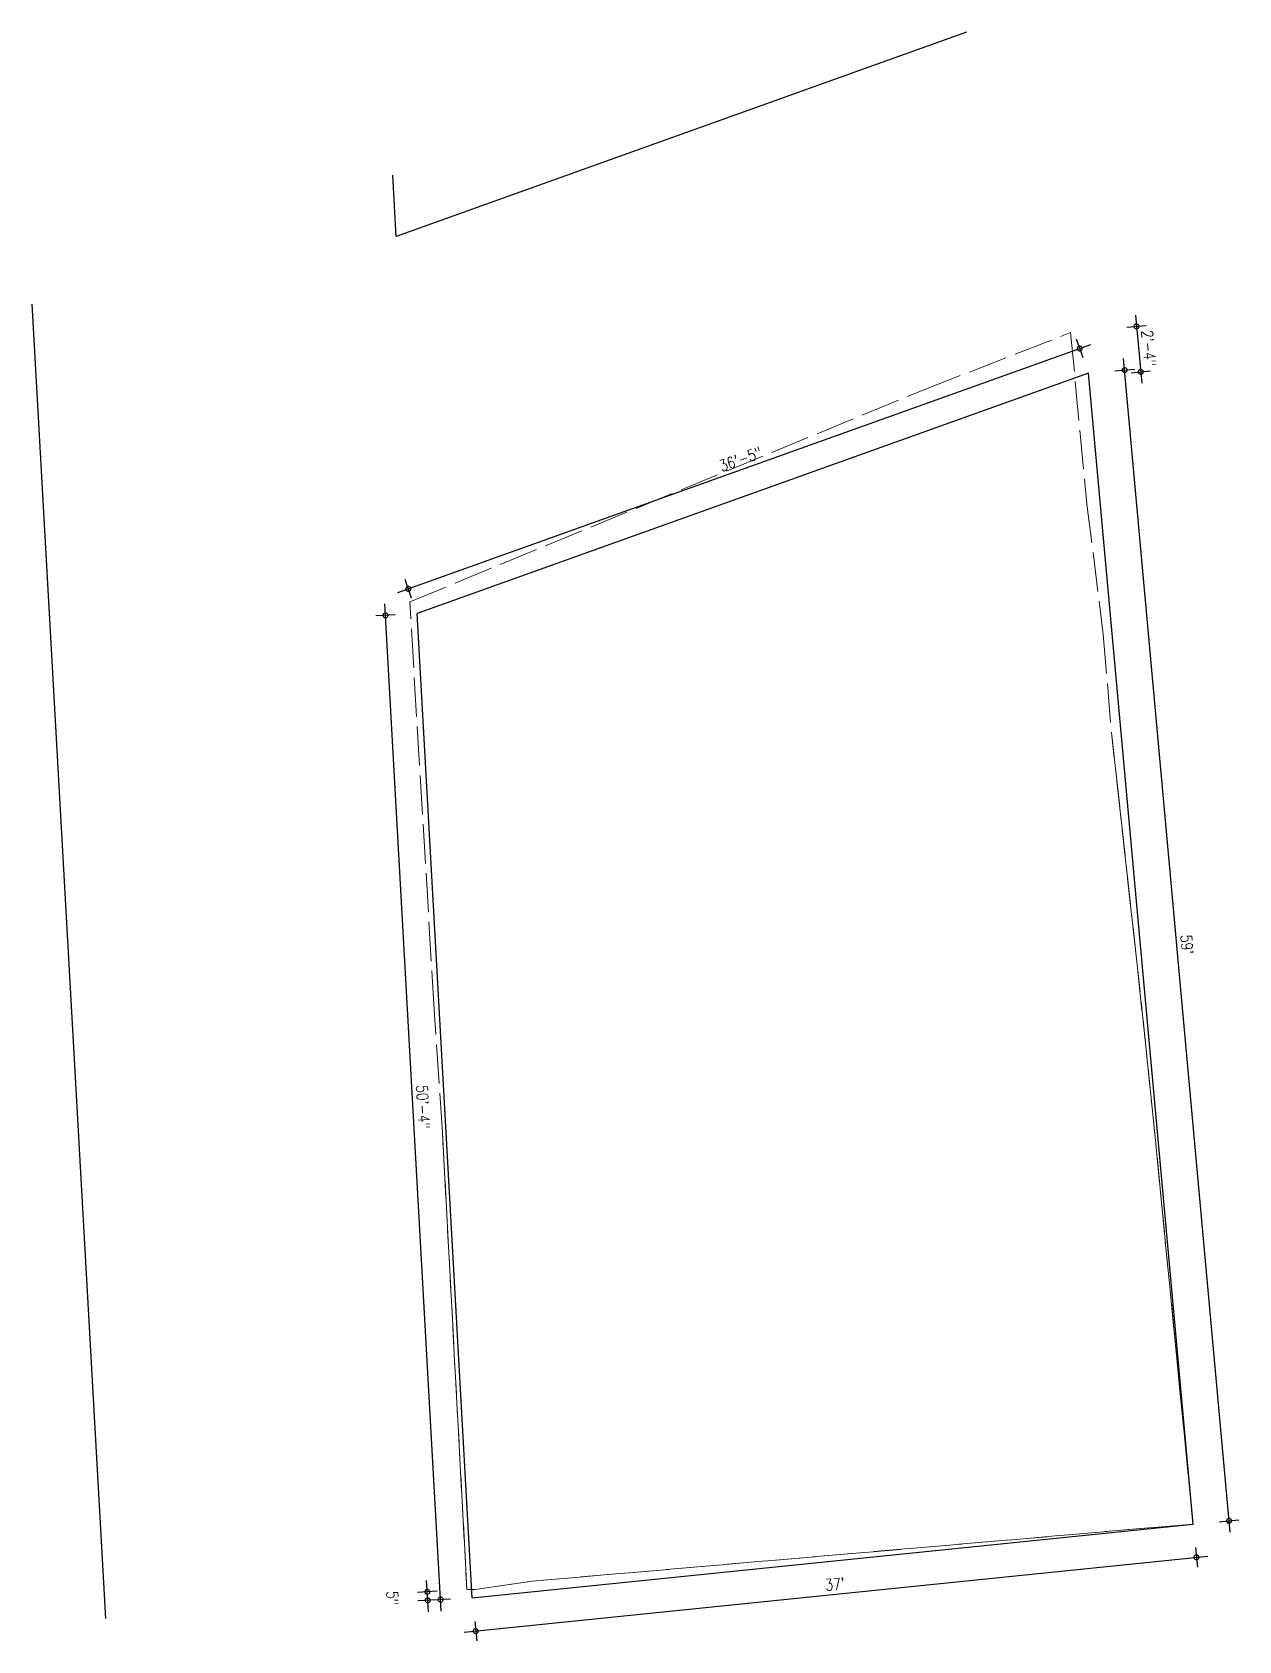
# Model space of a CAD drawing. Header units: inches. Extents: x -9985691 to 3643, y -3270716 to 4788.
# Drawn here: x -4987273 to -4986533, y -3267577 to -3266591 of the extents above; entities that cross this region are included whole.
import ezdxf

# ---------------------------------------------------------------- set-up
doc = ezdxf.new("R2010")
doc.units = ezdxf.units.IN
doc.header["$LTSCALE"] = 2
doc.header["$MEASUREMENT"] = 0
doc.header["$PDMODE"] = 34
doc.linetypes.add('ACAD_ISO02W100', pattern=[15, 12, -3])
doc.layers.get('0').update_dxf_attribs({"linetype": 'CONTINUOUS'})
doc.layers.get('DEFPOINTS').update_dxf_attribs({"color": 141, "linetype": 'CONTINUOUS'})
doc.layers.add('HATCH', color=60, linetype='ACAD_ISO02W100', lineweight=13)
doc.styles.add('ROMANS', font='Romans.shx', dxfattribs={"width": 0.8})
doc.dimstyles.new('8 SCALE', dxfattribs={"dimscale": 0, "dimtxt": 7, "dimasz": 6, "dimexe": 6, "dimexo": 2, "dimgap": 2, "dimtad": 1, "dimdec": 0, "dimzin": 0, "dimdsep": 46, "dimlunit": 4, "dimtxsty": 'ROMANS', "dimblk": 'DOTSMALL', "dimcen": 0, "dimdle": 7, "dimclrd": 8, "dimclre": 8, "dimclrt": 3, "dimadec": 0, "dimazin": 0, "dimtfac": 1, "dimtdec": 0, "dimtofl": 0, "dimtmove": 2, "dimatfit": 3, "dimfxl": 6, "dimfxlon": 1, "dimtolj": 1, "dimtzin": 0, "dimarcsym": 0})

msp = doc.modelspace()

# ---------------------------------------------------------------- blocks, each defined once
blk = doc.blocks.new('_DOTSMALL')
at = {"color": 0, "linetype": 'ByBlock', "const_width": 0.5}
blk.add_lwpolyline([(-0.0625, 0, 1), (0.0625, 0, 1)], format="xyb", close=True, dxfattribs=at)
blk = doc.blocks.new('*D504')
at = {"color": 8, "lineweight": -2, "ltscale": 0.5, "transparency": 16777216}
for p, q in [((-4986624.4, -3266782.43), (-4987049.03, -3266934.39)), ((-4986628.97, -3266790.44), (-4986633.01, -3266779.14)), ((-4987040.42, -3266937.68), (-4987044.46, -3266926.39))]:
    blk.add_line(p, q, dxfattribs=at)
at = {"layer": 'DEFPOINTS', "color": 0, "ltscale": 0.5, "transparency": 16777216}
for p in [(-4986625.56, -3266799.97), (-4987042.44, -3266932.04), (-4987037, -3266947.22)]:
    blk.add_point(p, dxfattribs=at)
at = {"color": 8, "lineweight": -2, "ltscale": 0.5, "transparency": 16777216, "xscale": 6, "yscale": 6, "zscale": 6}
for p, rotation in [((-4986630.99, -3266784.79), 19.69045546202959), ((-4987042.44, -3266932.04), 199.6904554620295)]:
    blk.add_blockref('_DOTSMALL', p, dxfattribs=dict(at, rotation=rotation))
at = {"color": 3, "ltscale": 0.5, "transparency": 16777216, "insert": (-4986838.79, -3266852.61), "char_height": 7, "attachment_point": 5, "rotation": 19.69046, "style": 'ROMANS'}
blk.add_mtext('\\A1;36\'-5"', dxfattribs=at)
blk = doc.blocks.new('*D505')
at = {"color": 8, "lineweight": -2, "ltscale": 0.5, "transparency": 16777216}
for p, q in [((-4987022.3, -3267558.35), (-4987056.84, -3266941.31)), ((-4987050.46, -3266947.97), (-4987062.44, -3266948.64)), ((-4987016.7, -3267551.02), (-4987028.68, -3267551.69))]:
    blk.add_line(p, q, dxfattribs=at)
at = {"layer": 'DEFPOINTS', "color": 0, "ltscale": 0.5, "transparency": 16777216}
for p in [(-4987056.45, -3266948.3), (-4987037, -3266947.22), (-4987003.25, -3267550.27)]:
    blk.add_point(p, dxfattribs=at)
at = {"color": 8, "lineweight": -2, "ltscale": 0.5, "transparency": 16777216, "xscale": 6, "yscale": 6, "zscale": 6}
for p, rotation in [((-4987056.45, -3266948.3), 93.20353663517858), ((-4987022.69, -3267551.36), 273.2035366351786)]:
    blk.add_blockref('_DOTSMALL', p, dxfattribs=dict(at, rotation=rotation))
at = {"color": 3, "ltscale": 0.5, "transparency": 16777216, "insert": (-4987033.41, -3267249.49), "char_height": 7, "attachment_point": 5, "rotation": 273.20354, "style": 'ROMANS'}
blk.add_mtext('\\A1;50\'-4"', dxfattribs=at)
blk = doc.blocks.new('*D506')
at = {"color": 8, "lineweight": -2, "ltscale": 0.5, "transparency": 16777216}
for p, q in [((-4986538.83, -3267510.04), (-4986604.1, -3266791)), ((-4986609.44, -3266798.51), (-4986597.49, -3266797.43)), ((-4986545.44, -3267503.61), (-4986533.49, -3267502.53))]:
    blk.add_line(p, q, dxfattribs=at)
at = {"layer": 'DEFPOINTS', "color": 0, "ltscale": 0.5, "transparency": 16777216}
for p in [(-4986625.56, -3266799.97), (-4986603.47, -3266797.97), (-4986561.56, -3267505.07)]:
    blk.add_point(p, dxfattribs=at)
at = {"color": 8, "lineweight": -2, "ltscale": 0.5, "transparency": 16777216, "xscale": 6, "yscale": 6, "zscale": 6}
for p, rotation in [((-4986603.47, -3266797.97), 95.1863482509822), ((-4986539.47, -3267503.07), 275.1863482509822)]:
    blk.add_blockref('_DOTSMALL', p, dxfattribs=dict(at, rotation=rotation))
at = {"color": 3, "ltscale": 0.5, "transparency": 16777216, "insert": (-4986565.32, -3267149.96), "char_height": 7, "attachment_point": 5, "rotation": 275.18635, "style": 'ROMANS'}
blk.add_mtext("\\A1;59'", dxfattribs=at)
blk = doc.blocks.new('*D507')
at = {"color": 8, "lineweight": -2, "ltscale": 0.5, "transparency": 16777216}
for p, q in [((-4987008.13, -3267571.36), (-4986552.51, -3267524.74)), ((-4986560.08, -3267519.49), (-4986558.86, -3267531.42)), ((-4987001.78, -3267564.68), (-4987000.55, -3267576.62))]:
    blk.add_line(p, q, dxfattribs=at)
at = {"layer": 'DEFPOINTS', "color": 0, "ltscale": 0.5, "transparency": 16777216}
for p in [(-4986561.56, -3267505.07), (-4986559.47, -3267525.46), (-4987003.25, -3267550.27)]:
    blk.add_point(p, dxfattribs=at)
at = {"color": 8, "lineweight": -2, "ltscale": 0.5, "transparency": 16777216, "xscale": 6, "yscale": 6, "zscale": 6}
for p, rotation in [((-4986559.47, -3267525.46), 5.842521315356791), ((-4987001.17, -3267570.65), 185.8425213153568)]:
    blk.add_blockref('_DOTSMALL', p, dxfattribs=dict(at, rotation=rotation))
at = {"color": 3, "ltscale": 0.5, "transparency": 16777216, "insert": (-4986780.95, -3267541.92), "char_height": 7, "attachment_point": 5, "rotation": 5.84252, "style": 'ROMANS'}
blk.add_mtext("\\A1;37'", dxfattribs=at)
blk = doc.blocks.new('*D508')
at = {"color": 8, "lineweight": -2, "ltscale": 0.5, "transparency": 16777216}
for p, q in [((-4987030.15, -3267558.79), (-4987031.22, -3267539.61)), ((-4987024.84, -3267546.27), (-4987036.82, -3267546.94)), ((-4987024.55, -3267551.46), (-4987036.53, -3267552.13))]:
    blk.add_line(p, q, dxfattribs=at)
at = {"layer": 'DEFPOINTS', "color": 0, "ltscale": 0.5, "transparency": 16777216}
for p in [(-4987030.83, -3267546.6), (-4987003.54, -3267545.07), (-4987003.25, -3267550.27)]:
    blk.add_point(p, dxfattribs=at)
at = {"color": 8, "lineweight": -2, "ltscale": 0.5, "transparency": 16777216, "xscale": 6, "yscale": 6, "zscale": 6}
for p, rotation in [((-4987030.83, -3267546.6), 93.20353663942593), ((-4987030.54, -3267551.8), 273.2035366394259)]:
    blk.add_blockref('_DOTSMALL', p, dxfattribs=dict(at, rotation=rotation))
at = {"color": 3, "ltscale": 0.5, "transparency": 16777216, "insert": (-4987052.15, -3267550.4), "char_height": 7, "attachment_point": 5, "rotation": 273.20354, "style": 'ROMANS'}
blk.add_mtext('\\A1;5"', dxfattribs=at)
blk = doc.blocks.new('*D509')
at = {"color": 8, "lineweight": -2, "ltscale": 0.5, "transparency": 16777216}
for p, q in [((-4986596.89, -3266764.26), (-4986592.9, -3266806.09)), ((-4986602.19, -3266771.8), (-4986590.25, -3266770.66)), ((-4986599.54, -3266799.69), (-4986587.59, -3266798.55))]:
    blk.add_line(p, q, dxfattribs=at)
at = {"layer": 'DEFPOINTS', "color": 0, "ltscale": 0.5, "transparency": 16777216}
for p in [(-4986636.56, -3266775.07), (-4986633.9, -3266802.96), (-4986593.57, -3266799.12)]:
    blk.add_point(p, dxfattribs=at)
at = {"color": 8, "lineweight": -2, "ltscale": 0.5, "transparency": 16777216, "xscale": 6, "yscale": 6, "zscale": 6}
for p, rotation in [((-4986596.22, -3266771.23), 95.4402913939472), ((-4986593.57, -3266799.12), 275.4402913939472)]:
    blk.add_blockref('_DOTSMALL', p, dxfattribs=dict(at, rotation=rotation))
at = {"color": 3, "ltscale": 0.5, "transparency": 16777216, "insert": (-4986588.76, -3266784.59), "char_height": 7, "attachment_point": 5, "rotation": 275.44029, "style": 'ROMANS'}
blk.add_mtext('\\A1;2\'-4"', dxfattribs=at)

# ---------------------------------------------------------------- dimensions: what is measured, and where the dimension line sits
at = {"ltscale": 0.5}
for p1, p2, distance, picture, middle in [((-4986636.56, -3266775.07), (-4986633.9, -3266802.96), 40.52, '*D509', (-4986588.76, -3266784.59)), ((-4986625.56, -3266799.97), (-4987037, -3266947.22), -16.12, '*D504', (-4986838.79, -3266852.61)), ((-4986561.56, -3267505.07), (-4986625.56, -3266799.97), -22.18, '*D506', (-4986565.32, -3267149.96)), ((-4987003.25, -3267550.27), (-4986561.56, -3267505.07), -20.49, '*D507', (-4986780.95, -3267541.92)), ((-4987003.25, -3267550.27), (-4987003.54, -3267545.07), 27.33, '*D508', (-4987052.15, -3267550.4))]:
    dim = msp.add_aligned_dim(p1=p1, p2=p2, distance=distance, dimstyle='8 SCALE', override={"dimscale": 1}, dxfattribs=at)
    dim.commit()
    dim.dimension.update_dxf_attribs({"geometry": picture, "text_midpoint": middle})
dim = msp.add_linear_dim(base=(-4987056.45, -3266948.3), p1=(-4987003.25, -3267550.27), p2=(-4987037, -3266947.22), angle=93.20354, dimstyle='8 SCALE', override={"dimscale": 1}, dxfattribs=at)
dim.commit()
dim.dimension.update_dxf_attribs({"geometry": '*D505', "text_midpoint": (-4987033.41, -3267249.49)})

# ---------------------------------------------------------------- linework, layer by layer
at = {"ltscale": 0.5}
for p, q in [((-4986700.36, -3266590.95), (-4987049.94, -3266716.06)), ((-4987049.94, -3266716.06), (-4987052.04, -3266678.57)), ((-4987227.9, -3267562.85), (-4987272.97, -3266757.63)), ((-4986625.56, -3266799.97), (-4987037, -3266947.22)), ((-4986561.56, -3267505.07), (-4986625.56, -3266799.97)), ((-4987003.25, -3267550.27), (-4987037, -3266947.22)), ((-4987003.25, -3267550.27), (-4986561.56, -3267505.07))]:
    msp.add_line(p, q, dxfattribs=at)
at = {"layer": 'HATCH', "transparency": 33554661}
for points in [[(-4987021.56, -3267265.07), (-4987026.56, -3267190.07), (-4987041.56, -3266940.07), (-4986726.56, -3266810.07), (-4986636.56, -3266775.07), (-4986626.56, -3266880.07), (-4986616.56, -3266960.07), (-4986611.56, -3267020.07)], [(-4987021.56, -3267265.07), (-4987026.56, -3267190.07), (-4987041.56, -3266940.07), (-4986726.56, -3266810.07), (-4986636.56, -3266775.07), (-4986626.56, -3266880.07), (-4986616.56, -3266960.07), (-4986611.56, -3267020.07)], [(-4986611.56, -3267020.07), (-4986596.56, -3267155.07), (-4986586.56, -3267250.07), (-4986561.56, -3267505.07), (-4986966.56, -3267540.07), (-4987001.56, -3267545.07), (-4987006.56, -3267545.07), (-4987021.56, -3267265.07)], [(-4986611.56, -3267020.07), (-4986596.56, -3267155.07), (-4986586.56, -3267250.07), (-4986561.56, -3267505.07), (-4986966.56, -3267540.07), (-4987001.56, -3267545.07), (-4987006.56, -3267545.07), (-4987021.56, -3267265.07)]]:
    msp.add_lwpolyline(points, dxfattribs=at)
msp.add_lwpolyline([(-4987021.56, -3267265.07), (-4987006.56, -3267545.07), (-4987001.56, -3267545.07), (-4986966.56, -3267540.07), (-4986561.56, -3267505.07), (-4986586.56, -3267250.07), (-4986596.56, -3267155.07), (-4986611.56, -3267020.07), (-4986596.56, -3267155.07), (-4986586.56, -3267250.07), (-4986561.56, -3267505.07), (-4986966.56, -3267540.07), (-4987001.56, -3267545.07), (-4987006.56, -3267545.07)], close=True, dxfattribs=at)

msp.set_redraw_order([(e.dxf.handle, doc.entitydb.next_handle()) for e in msp.query("TEXT MTEXT ATTDEF DIMENSION ARC_DIMENSION")])  # texts and dimensions are drawn at this point

doc.saveas('drawing.dxf')
